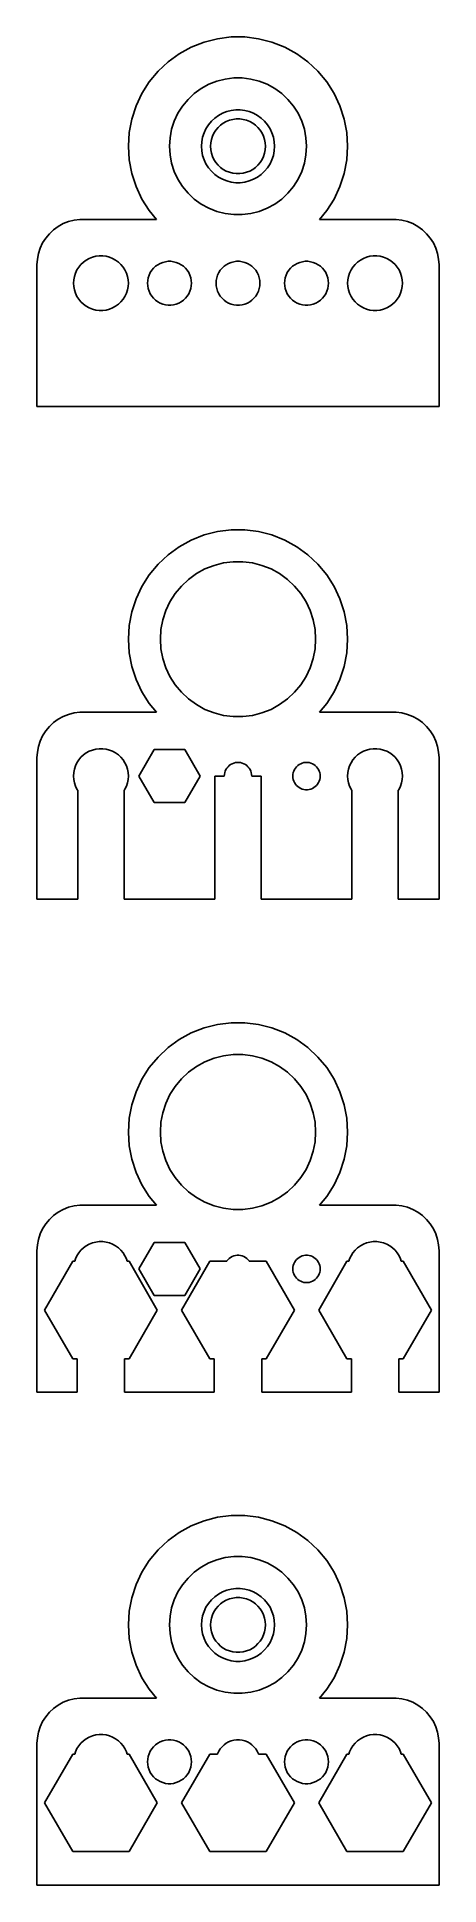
# Model space of a CAD drawing. Header units: metres. Extents: x -22 to 22, y -28 to 174.
import ezdxf

# ---------------------------------------------------------------- set-up
doc = ezdxf.new("R2010")
doc.units = ezdxf.units.M

msp = doc.modelspace()

# ---------------------------------------------------------------- linework, layer by layer
for p, q in [((-6.42992, 172.132), (-7.64908, 171.246)), ((-5.10934, 172.858), (-6.42992, 172.132)), ((-3.70819, 173.413), (-5.10934, 172.858)), ((-2.24857, 173.787), (-3.70819, 173.413)), ((-0.753479, 173.976), (-2.24857, 173.787)), ((0.753479, 173.976), (-0.753479, 173.976)), ((2.24857, 173.787), (0.753479, 173.976)), ((3.70819, 173.413), (2.24857, 173.787)), ((5.10934, 172.858), (3.70819, 173.413)), ((6.42992, 172.132), (5.10934, 172.858)), ((7.64908, 171.246), (6.42992, 172.132)), ((-8.74762, 170.215), (-9.70819, 169.053)), ((-7.64908, 171.246), (-8.74762, 170.215)), ((8.74762, 170.215), (7.64908, 171.246)), ((9.70819, 169.053), (8.74762, 170.215)), ((-9.70819, 169.053), (-10.5157, 167.781)), ((-4.78067, 167.779), (-4.01869, 168.332)), ((-4.01869, 168.332), (-3.19334, 168.786)), ((-3.19334, 168.786), (-2.31763, 169.133)), ((-2.31763, 169.133), (-1.40535, 169.367)), ((-1.40535, 169.367), (-0.470917, 169.485)), ((-0.470917, 169.485), (0.470917, 169.485)), ((0.470917, 169.485), (1.40535, 169.367)), ((1.40535, 169.367), (2.31763, 169.133)), ((2.31763, 169.133), (3.19334, 168.786)), ((3.19334, 168.786), (4.01869, 168.332)), ((4.01869, 168.332), (4.78067, 167.779)), ((10.5157, 167.781), (9.70819, 169.053)), ((-11.1573, 166.417), (-11.623, 164.984)), ((-10.5157, 167.781), (-11.1573, 166.417)), ((-6.5723, 165.613), (-6.06763, 166.408)), ((-6.06763, 166.408), (-5.46725, 167.134)), ((-5.46725, 167.134), (-4.78067, 167.779)), ((4.78067, 167.779), (5.46725, 167.134)), ((5.46725, 167.134), (6.06763, 166.408)), ((6.06763, 166.408), (6.5723, 165.613)), ((11.1573, 166.417), (10.5157, 167.781)), ((11.623, 164.984), (11.1573, 166.417)), ((-11.623, 164.984), (-11.9054, 163.504)), ((-7.26436, 163.865), (-6.97331, 164.761)), ((-6.97331, 164.761), (-6.5723, 165.613)), ((-3.23605, 164.351), (-3.50522, 163.927)), ((-2.91586, 164.738), (-3.23605, 164.351)), ((-2.54968, 165.082), (-2.91586, 164.738)), ((-2.1433, 165.377), (-2.54968, 165.082)), ((-2.42705, 163.763), (-2.1869, 164.054)), ((-2.1869, 164.054), (-1.91226, 164.312)), ((-1.70311, 165.619), (-2.1433, 165.377)), ((-1.91226, 164.312), (-1.60747, 164.533)), ((-1.23605, 165.804), (-1.70311, 165.619)), ((-1.60747, 164.533), (-1.27733, 164.714)), ((-1.27733, 164.714), (-0.927048, 164.853)), ((-0.749512, 165.929), (-1.23605, 165.804)), ((-0.927048, 164.853), (-0.562134, 164.947)), ((-0.25116, 165.992), (-0.749512, 165.929)), ((-0.562134, 164.947), (-0.18837, 164.994)), ((0.25116, 165.992), (-0.25116, 165.992)), ((-0.18837, 164.994), (0.18837, 164.994)), ((0.18837, 164.994), (0.562134, 164.947)), ((0.749512, 165.929), (0.25116, 165.992)), ((0.562134, 164.947), (0.927048, 164.853)), ((1.23605, 165.804), (0.749512, 165.929)), ((0.927048, 164.853), (1.27733, 164.714)), ((1.70311, 165.619), (1.23605, 165.804)), ((1.27733, 164.714), (1.60747, 164.533)), ((1.60747, 164.533), (1.91226, 164.312)), ((2.1433, 165.377), (1.70311, 165.619)), ((1.91226, 164.312), (2.1869, 164.054)), ((2.54968, 165.082), (2.1433, 165.377)), ((2.1869, 164.054), (2.42705, 163.763)), ((2.91586, 164.738), (2.54968, 165.082)), ((3.23605, 164.351), (2.91586, 164.738)), ((3.50522, 163.927), (3.23605, 164.351)), ((6.5723, 165.613), (6.97331, 164.761)), ((6.97331, 164.761), (7.26436, 163.865)), ((11.9054, 163.504), (11.623, 164.984)), ((-11.9054, 163.504), (-12, 162)), ((-12, 162), (-11.9054, 160.496)), ((-7.5, 162), (-7.44086, 162.94)), ((-7.44086, 161.06), (-7.5, 162)), ((-7.44086, 162.94), (-7.26436, 163.865)), ((-3.96844, 162.501), (-4, 162)), ((-4, 162), (-3.96844, 161.499)), ((-3.87433, 162.995), (-3.96844, 162.501)), ((-3.7191, 163.472), (-3.87433, 162.995)), ((-3.50522, 163.927), (-3.7191, 163.472)), ((-3, 162), (-2.97633, 162.376)), ((-2.97633, 161.624), (-3, 162)), ((-2.97633, 162.376), (-2.90575, 162.746)), ((-2.90575, 162.746), (-2.78932, 163.104)), ((-2.78932, 163.104), (-2.62891, 163.445)), ((-2.62891, 163.445), (-2.42705, 163.763)), ((2.42705, 163.763), (2.62891, 163.445)), ((2.62891, 163.445), (2.78932, 163.104)), ((2.78932, 163.104), (2.90575, 162.746)), ((2.90575, 162.746), (2.97633, 162.376)), ((2.97633, 162.376), (3, 162)), ((3, 162), (2.97633, 161.624)), ((3.7191, 163.472), (3.50522, 163.927)), ((3.87433, 162.995), (3.7191, 163.472)), ((3.96844, 162.501), (3.87433, 162.995)), ((4, 162), (3.96844, 162.501)), ((3.96844, 161.499), (4, 162)), ((7.26436, 163.865), (7.44086, 162.94)), ((7.44086, 162.94), (7.5, 162)), ((7.5, 162), (7.44086, 161.06)), ((12, 162), (11.9054, 163.504)), ((11.9054, 160.496), (12, 162)), ((-11.9054, 160.496), (-11.623, 159.016)), ((-7.26436, 160.135), (-7.44086, 161.06)), ((-6.97331, 159.239), (-7.26436, 160.135)), ((-3.96844, 161.499), (-3.87433, 161.005)), ((-3.87433, 161.005), (-3.7191, 160.528)), ((-3.7191, 160.528), (-3.50522, 160.073)), ((-3.50522, 160.073), (-3.23605, 159.649)), ((-2.90575, 161.254), (-2.97633, 161.624)), ((-2.78932, 160.896), (-2.90575, 161.254)), ((-2.62891, 160.555), (-2.78932, 160.896)), ((-2.42705, 160.237), (-2.62891, 160.555)), ((-2.1869, 159.946), (-2.42705, 160.237)), ((2.42705, 160.237), (2.1869, 159.946)), ((2.62891, 160.555), (2.42705, 160.237)), ((2.78932, 160.896), (2.62891, 160.555)), ((2.90575, 161.254), (2.78932, 160.896)), ((2.97633, 161.624), (2.90575, 161.254)), ((3.23605, 159.649), (3.50522, 160.073)), ((3.50522, 160.073), (3.7191, 160.528)), ((3.7191, 160.528), (3.87433, 161.005)), ((3.87433, 161.005), (3.96844, 161.499)), ((7.26436, 160.135), (6.97331, 159.239)), ((7.44086, 161.06), (7.26436, 160.135)), ((11.623, 159.016), (11.9054, 160.496)), ((-11.623, 159.016), (-11.1573, 157.583)), ((-6.5723, 158.387), (-6.97331, 159.239)), ((-6.06763, 157.592), (-6.5723, 158.387)), ((-3.23605, 159.649), (-2.91586, 159.262)), ((-2.91586, 159.262), (-2.54968, 158.918)), ((-2.54968, 158.918), (-2.1433, 158.623)), ((-1.91226, 159.688), (-2.1869, 159.946)), ((-2.1433, 158.623), (-1.70311, 158.381)), ((-1.60747, 159.467), (-1.91226, 159.688)), ((-1.70311, 158.381), (-1.23605, 158.196)), ((-1.27733, 159.286), (-1.60747, 159.467)), ((-0.927048, 159.147), (-1.27733, 159.286)), ((-1.23605, 158.196), (-0.749512, 158.071)), ((-0.562134, 159.053), (-0.927048, 159.147)), ((-0.749512, 158.071), (-0.25116, 158.008)), ((-0.18837, 159.006), (-0.562134, 159.053)), ((-0.25116, 158.008), (0.25116, 158.008)), ((0.18837, 159.006), (-0.18837, 159.006)), ((0.562134, 159.053), (0.18837, 159.006)), ((0.25116, 158.008), (0.749512, 158.071)), ((0.927048, 159.147), (0.562134, 159.053)), ((0.749512, 158.071), (1.23605, 158.196)), ((1.27733, 159.286), (0.927048, 159.147)), ((1.23605, 158.196), (1.70311, 158.381)), ((1.60747, 159.467), (1.27733, 159.286)), ((1.91226, 159.688), (1.60747, 159.467)), ((1.70311, 158.381), (2.1433, 158.623)), ((2.1869, 159.946), (1.91226, 159.688)), ((2.1433, 158.623), (2.54968, 158.918)), ((2.54968, 158.918), (2.91586, 159.262)), ((2.91586, 159.262), (3.23605, 159.649)), ((6.5723, 158.387), (6.06763, 157.592)), ((6.97331, 159.239), (6.5723, 158.387)), ((11.1573, 157.583), (11.623, 159.016)), ((-11.1573, 157.583), (-10.5157, 156.219)), ((-10.5157, 156.219), (-9.70819, 154.947)), ((-5.46725, 156.866), (-6.06763, 157.592)), ((-4.78067, 156.221), (-5.46725, 156.866)), ((-4.01869, 155.668), (-4.78067, 156.221)), ((4.78067, 156.221), (4.01869, 155.668)), ((5.46725, 156.866), (4.78067, 156.221)), ((6.06763, 157.592), (5.46725, 156.866)), ((9.70819, 154.947), (10.5157, 156.219)), ((10.5157, 156.219), (11.1573, 157.583)), ((-17.9369, 153.911), (-18.5451, 153.755)), ((-17.3139, 153.99), (-17.9369, 153.911)), ((-8.91696, 153.99), (-17.3139, 153.99)), ((-9.70819, 154.947), (-8.91696, 153.99)), ((-3.19334, 155.214), (-4.01869, 155.668)), ((-2.31763, 154.867), (-3.19334, 155.214)), ((-1.40535, 154.633), (-2.31763, 154.867)), ((-0.470917, 154.515), (-1.40535, 154.633)), ((0.470917, 154.515), (-0.470917, 154.515)), ((1.40535, 154.633), (0.470917, 154.515)), ((2.31763, 154.867), (1.40535, 154.633)), ((3.19334, 155.214), (2.31763, 154.867)), ((4.01869, 155.668), (3.19334, 155.214)), ((8.91696, 153.99), (9.70819, 154.947)), ((17.3139, 153.99), (8.91696, 153.99)), ((17.9369, 153.911), (17.3139, 153.99)), ((18.5451, 153.755), (17.9369, 153.911)), ((-21.0451, 151.939), (-21.3815, 151.409)), ((-20.6448, 152.423), (-21.0451, 151.939)), ((-20.1871, 152.853), (-20.6448, 152.423)), ((-19.6791, 153.222), (-20.1871, 152.853)), ((-19.1289, 153.524), (-19.6791, 153.222)), ((-18.5451, 153.755), (-19.1289, 153.524)), ((19.1289, 153.524), (18.5451, 153.755)), ((19.6791, 153.222), (19.1289, 153.524)), ((20.1871, 152.853), (19.6791, 153.222)), ((20.6448, 152.423), (20.1871, 152.853)), ((21.0451, 151.939), (20.6448, 152.423)), ((21.3815, 151.409), (21.0451, 151.939)), ((-21.8429, 150.243), (-21.9606, 149.627)), ((-21.6489, 150.841), (-21.8429, 150.243)), ((-21.3815, 151.409), (-21.6489, 150.841)), ((-16.2773, 149.714), (-15.927, 149.853)), ((-15.927, 149.853), (-15.5621, 149.947)), ((-15.5621, 149.947), (-15.1884, 149.994)), ((-15.1884, 149.994), (-14.8116, 149.994)), ((-14.8116, 149.994), (-14.4379, 149.947)), ((-14.4379, 149.947), (-14.0729, 149.853)), ((-14.0729, 149.853), (-13.7227, 149.714)), ((13.7227, 149.714), (14.0729, 149.853)), ((14.0729, 149.853), (14.4379, 149.947)), ((14.4379, 149.947), (14.8116, 149.994)), ((14.8116, 149.994), (15.1884, 149.994)), ((15.1884, 149.994), (15.5621, 149.947)), ((15.5621, 149.947), (15.927, 149.853)), ((15.927, 149.853), (16.2773, 149.714)), ((21.6489, 150.841), (21.3815, 151.409)), ((21.8429, 150.243), (21.6489, 150.841)), ((21.9606, 149.627), (21.8429, 150.243)), ((-21.9606, 149.627), (-22, 149)), ((-22, 149), (-22, 133.5)), ((-17.9057, 147.746), (-17.7893, 148.104)), ((-17.7893, 148.104), (-17.6289, 148.445)), ((-17.6289, 148.445), (-17.427, 148.763)), ((-17.427, 148.763), (-17.1869, 149.054)), ((-17.1869, 149.054), (-16.9123, 149.312)), ((-16.9123, 149.312), (-16.6075, 149.533)), ((-16.6075, 149.533), (-16.2773, 149.714)), ((-13.7227, 149.714), (-13.3925, 149.533)), ((-13.3925, 149.533), (-13.0877, 149.312)), ((-13.0877, 149.312), (-12.8131, 149.054)), ((-12.8131, 149.054), (-12.5729, 148.763)), ((-12.5729, 148.763), (-12.3711, 148.445)), ((-12.3711, 148.445), (-12.2107, 148.104)), ((-12.2107, 148.104), (-12.0942, 147.746)), ((-9.82458, 147.597), (-9.73146, 147.883)), ((-9.73146, 147.883), (-9.60313, 148.156)), ((-9.60313, 148.156), (-9.44164, 148.411)), ((-9.44164, 148.411), (-9.24951, 148.643)), ((-9.24951, 148.643), (-9.02982, 148.849)), ((-9.02982, 148.849), (-8.78598, 149.026)), ((-8.78598, 149.026), (-8.52187, 149.172)), ((-8.52187, 149.172), (-8.24164, 149.283)), ((-8.24164, 149.283), (-7.94971, 149.357)), ((-7.94971, 149.357), (-7.6507, 149.395)), ((-7.6507, 149.395), (-7.34929, 149.395)), ((-7.34929, 149.395), (-7.05028, 149.357)), ((-7.05028, 149.357), (-6.75835, 149.283)), ((-6.75835, 149.283), (-6.47812, 149.172)), ((-6.47812, 149.172), (-6.214, 149.026)), ((-6.214, 149.026), (-5.97017, 148.849)), ((-5.97017, 148.849), (-5.75047, 148.643)), ((-5.75047, 148.643), (-5.55835, 148.411)), ((-5.55835, 148.411), (-5.39685, 148.156)), ((-5.39685, 148.156), (-5.26852, 147.883)), ((-5.26852, 147.883), (-5.1754, 147.597)), ((-2.32458, 147.597), (-2.23146, 147.883)), ((-2.23146, 147.883), (-2.10313, 148.156)), ((-2.10313, 148.156), (-1.94164, 148.411)), ((-1.94164, 148.411), (-1.74951, 148.643)), ((-1.74951, 148.643), (-1.52982, 148.849)), ((-1.52982, 148.849), (-1.28598, 149.026)), ((-1.28598, 149.026), (-1.02187, 149.172)), ((-1.02187, 149.172), (-0.741638, 149.283)), ((-0.741638, 149.283), (-0.449707, 149.357)), ((-0.449707, 149.357), (-0.150696, 149.395)), ((-0.150696, 149.395), (0.150696, 149.395)), ((0.150696, 149.395), (0.449707, 149.357)), ((0.449707, 149.357), (0.741638, 149.283)), ((0.741638, 149.283), (1.02187, 149.172)), ((1.02187, 149.172), (1.28598, 149.026)), ((1.28598, 149.026), (1.52982, 148.849)), ((1.52982, 148.849), (1.74951, 148.643)), ((1.74951, 148.643), (1.94164, 148.411)), ((1.94164, 148.411), (2.10313, 148.156)), ((2.10313, 148.156), (2.23146, 147.883)), ((2.23146, 147.883), (2.32458, 147.597)), ((5.1754, 147.597), (5.26852, 147.883)), ((5.26852, 147.883), (5.39685, 148.156)), ((5.39685, 148.156), (5.55835, 148.411)), ((5.55835, 148.411), (5.75047, 148.643)), ((5.75047, 148.643), (5.97017, 148.849)), ((5.97017, 148.849), (6.214, 149.026)), ((6.214, 149.026), (6.47812, 149.172)), ((6.47812, 149.172), (6.75835, 149.283)), ((6.75835, 149.283), (7.05028, 149.357)), ((7.05028, 149.357), (7.34929, 149.395)), ((7.34929, 149.395), (7.6507, 149.395)), ((7.6507, 149.395), (7.94971, 149.357)), ((7.94971, 149.357), (8.24164, 149.283)), ((8.24164, 149.283), (8.52187, 149.172)), ((8.52187, 149.172), (8.78598, 149.026)), ((8.78598, 149.026), (9.02982, 148.849)), ((9.02982, 148.849), (9.24951, 148.643)), ((9.24951, 148.643), (9.44164, 148.411)), ((9.44164, 148.411), (9.60313, 148.156)), ((9.60313, 148.156), (9.73146, 147.883)), ((9.73146, 147.883), (9.82458, 147.597)), ((12.0942, 147.746), (12.2107, 148.104)), ((12.2107, 148.104), (12.3711, 148.445)), ((12.3711, 148.445), (12.5729, 148.763)), ((12.5729, 148.763), (12.8131, 149.054)), ((12.8131, 149.054), (13.0877, 149.312)), ((13.0877, 149.312), (13.3925, 149.533)), ((13.3925, 149.533), (13.7227, 149.714)), ((16.2773, 149.714), (16.6075, 149.533)), ((16.6075, 149.533), (16.9123, 149.312)), ((16.9123, 149.312), (17.1869, 149.054)), ((17.1869, 149.054), (17.427, 148.763)), ((17.427, 148.763), (17.6289, 148.445)), ((17.6289, 148.445), (17.7893, 148.104)), ((17.7893, 148.104), (17.9057, 147.746)), ((22, 149), (21.9606, 149.627)), ((22, 133.5), (22, 149)), ((-18, 147), (-17.9763, 147.376)), ((-17.9763, 146.624), (-18, 147)), ((-17.9763, 147.376), (-17.9057, 147.746)), ((-17.9057, 146.254), (-17.9763, 146.624)), ((-17.7893, 145.896), (-17.9057, 146.254)), ((-17.6289, 145.555), (-17.7893, 145.896)), ((-12.2107, 145.896), (-12.3711, 145.555)), ((-12.0942, 146.254), (-12.2107, 145.896)), ((-12.0942, 147.746), (-12.0237, 147.376)), ((-12.0237, 146.624), (-12.0942, 146.254)), ((-12.0237, 147.376), (-12, 147)), ((-12, 147), (-12.0237, 146.624)), ((-9.89999, 147), (-9.88107, 147.301)), ((-9.88107, 146.699), (-9.89999, 147)), ((-9.88107, 147.301), (-9.82458, 147.597)), ((-9.82458, 146.403), (-9.88107, 146.699)), ((-9.73146, 146.117), (-9.82458, 146.403)), ((-9.60313, 145.844), (-9.73146, 146.117)), ((-9.44164, 145.589), (-9.60313, 145.844)), ((-5.39685, 145.844), (-5.55835, 145.589)), ((-5.26852, 146.117), (-5.39685, 145.844)), ((-5.1754, 146.403), (-5.26852, 146.117)), ((-5.1754, 147.597), (-5.11891, 147.301)), ((-5.11891, 146.699), (-5.1754, 146.403)), ((-5.11891, 147.301), (-5.09999, 147)), ((-5.09999, 147), (-5.11891, 146.699)), ((-2.39999, 147), (-2.38107, 147.301)), ((-2.38107, 146.699), (-2.39999, 147)), ((-2.38107, 147.301), (-2.32458, 147.597)), ((-2.32458, 146.403), (-2.38107, 146.699)), ((-2.23146, 146.117), (-2.32458, 146.403)), ((-2.10313, 145.844), (-2.23146, 146.117)), ((-1.94164, 145.589), (-2.10313, 145.844)), ((2.10313, 145.844), (1.94164, 145.589)), ((2.23146, 146.117), (2.10313, 145.844)), ((2.32458, 146.403), (2.23146, 146.117)), ((2.32458, 147.597), (2.38107, 147.301)), ((2.38107, 146.699), (2.32458, 146.403)), ((2.38107, 147.301), (2.39999, 147)), ((2.39999, 147), (2.38107, 146.699)), ((5.09999, 147), (5.11891, 147.301)), ((5.11891, 146.699), (5.09999, 147)), ((5.11891, 147.301), (5.1754, 147.597)), ((5.1754, 146.403), (5.11891, 146.699)), ((5.26852, 146.117), (5.1754, 146.403)), ((5.39685, 145.844), (5.26852, 146.117)), ((5.55835, 145.589), (5.39685, 145.844)), ((9.60313, 145.844), (9.44164, 145.589)), ((9.73146, 146.117), (9.60313, 145.844)), ((9.82458, 146.403), (9.73146, 146.117)), ((9.82458, 147.597), (9.88107, 147.301)), ((9.88107, 146.699), (9.82458, 146.403)), ((9.88107, 147.301), (9.89999, 147)), ((9.89999, 147), (9.88107, 146.699)), ((12, 147), (12.0237, 147.376)), ((12.0237, 146.624), (12, 147)), ((12.0237, 147.376), (12.0942, 147.746)), ((12.0942, 146.254), (12.0237, 146.624)), ((12.2107, 145.896), (12.0942, 146.254)), ((12.3711, 145.555), (12.2107, 145.896)), ((17.7893, 145.896), (17.6289, 145.555)), ((17.9057, 146.254), (17.7893, 145.896)), ((17.9057, 147.746), (17.9763, 147.376)), ((17.9763, 146.624), (17.9057, 146.254)), ((17.9763, 147.376), (18, 147)), ((18, 147), (17.9763, 146.624)), ((-17.427, 145.237), (-17.6289, 145.555)), ((-17.1869, 144.946), (-17.427, 145.237)), ((-16.9123, 144.688), (-17.1869, 144.946)), ((-16.6075, 144.467), (-16.9123, 144.688)), ((-16.2773, 144.286), (-16.6075, 144.467)), ((-15.927, 144.147), (-16.2773, 144.286)), ((-15.5621, 144.053), (-15.927, 144.147)), ((-15.1884, 144.006), (-15.5621, 144.053)), ((-14.8116, 144.006), (-15.1884, 144.006)), ((-14.4379, 144.053), (-14.8116, 144.006)), ((-14.0729, 144.147), (-14.4379, 144.053)), ((-13.7227, 144.286), (-14.0729, 144.147)), ((-13.3925, 144.467), (-13.7227, 144.286)), ((-13.0877, 144.688), (-13.3925, 144.467)), ((-12.8131, 144.946), (-13.0877, 144.688)), ((-12.5729, 145.237), (-12.8131, 144.946)), ((-12.3711, 145.555), (-12.5729, 145.237)), ((-9.24951, 145.357), (-9.44164, 145.589)), ((-9.02982, 145.151), (-9.24951, 145.357)), ((-8.78598, 144.974), (-9.02982, 145.151)), ((-8.52187, 144.828), (-8.78598, 144.974)), ((-8.24164, 144.717), (-8.52187, 144.828)), ((-7.94971, 144.643), (-8.24164, 144.717)), ((-7.6507, 144.605), (-7.94971, 144.643)), ((-7.34929, 144.605), (-7.6507, 144.605)), ((-7.05028, 144.643), (-7.34929, 144.605)), ((-6.75835, 144.717), (-7.05028, 144.643)), ((-6.47812, 144.828), (-6.75835, 144.717)), ((-6.214, 144.974), (-6.47812, 144.828)), ((-5.97017, 145.151), (-6.214, 144.974)), ((-5.75047, 145.357), (-5.97017, 145.151)), ((-5.55835, 145.589), (-5.75047, 145.357)), ((-1.74951, 145.357), (-1.94164, 145.589)), ((-1.52982, 145.151), (-1.74951, 145.357)), ((-1.28598, 144.974), (-1.52982, 145.151)), ((-1.02187, 144.828), (-1.28598, 144.974)), ((-0.741638, 144.717), (-1.02187, 144.828)), ((-0.449707, 144.643), (-0.741638, 144.717)), ((-0.150696, 144.605), (-0.449707, 144.643)), ((0.150696, 144.605), (-0.150696, 144.605)), ((0.449707, 144.643), (0.150696, 144.605)), ((0.741638, 144.717), (0.449707, 144.643)), ((1.02187, 144.828), (0.741638, 144.717)), ((1.28598, 144.974), (1.02187, 144.828)), ((1.52982, 145.151), (1.28598, 144.974)), ((1.74951, 145.357), (1.52982, 145.151)), ((1.94164, 145.589), (1.74951, 145.357)), ((5.75047, 145.357), (5.55835, 145.589)), ((5.97017, 145.151), (5.75047, 145.357)), ((6.214, 144.974), (5.97017, 145.151)), ((6.47812, 144.828), (6.214, 144.974)), ((6.75835, 144.717), (6.47812, 144.828)), ((7.05028, 144.643), (6.75835, 144.717)), ((7.34929, 144.605), (7.05028, 144.643)), ((7.6507, 144.605), (7.34929, 144.605)), ((7.94971, 144.643), (7.6507, 144.605)), ((8.24164, 144.717), (7.94971, 144.643)), ((8.52187, 144.828), (8.24164, 144.717)), ((8.78598, 144.974), (8.52187, 144.828)), ((9.02982, 145.151), (8.78598, 144.974)), ((9.24951, 145.357), (9.02982, 145.151)), ((9.44164, 145.589), (9.24951, 145.357)), ((12.5729, 145.237), (12.3711, 145.555)), ((12.8131, 144.946), (12.5729, 145.237)), ((13.0877, 144.688), (12.8131, 144.946)), ((13.3925, 144.467), (13.0877, 144.688)), ((13.7227, 144.286), (13.3925, 144.467)), ((14.0729, 144.147), (13.7227, 144.286)), ((14.4379, 144.053), (14.0729, 144.147)), ((14.8116, 144.006), (14.4379, 144.053)), ((15.1884, 144.006), (14.8116, 144.006)), ((15.5621, 144.053), (15.1884, 144.006)), ((15.927, 144.147), (15.5621, 144.053)), ((16.2773, 144.286), (15.927, 144.147)), ((16.6075, 144.467), (16.2773, 144.286)), ((16.9123, 144.688), (16.6075, 144.467)), ((17.1869, 144.946), (16.9123, 144.688)), ((17.427, 145.237), (17.1869, 144.946)), ((17.6289, 145.555), (17.427, 145.237)), ((-22, 133.5), (22, 133.5)), ((-2.24857, 119.787), (-3.70819, 119.413)), ((-0.753479, 119.976), (-2.24857, 119.787)), ((0.753479, 119.976), (-0.753479, 119.976)), ((2.24857, 119.787), (0.753479, 119.976)), ((3.70819, 119.413), (2.24857, 119.787)), ((-6.42992, 118.132), (-7.64908, 117.246)), ((-5.10934, 118.858), (-6.42992, 118.132)), ((-3.70819, 119.413), (-5.10934, 118.858)), ((5.10934, 118.858), (3.70819, 119.413)), ((6.42992, 118.132), (5.10934, 118.858)), ((7.64908, 117.246), (6.42992, 118.132)), ((-8.74762, 116.215), (-9.70819, 115.053)), ((-7.64908, 117.246), (-8.74762, 116.215)), ((-4.55452, 115.177), (-3.61911, 115.691)), ((-3.61911, 115.691), (-2.62663, 116.084)), ((-2.62663, 116.084), (-1.59273, 116.349)), ((-1.59273, 116.349), (-0.533707, 116.483)), ((-0.533707, 116.483), (0.533707, 116.483)), ((0.533707, 116.483), (1.59273, 116.349)), ((1.59273, 116.349), (2.62663, 116.084)), ((2.62663, 116.084), (3.61911, 115.691)), ((3.61911, 115.691), (4.55452, 115.177)), ((8.74762, 116.215), (7.64908, 117.246)), ((9.70819, 115.053), (8.74762, 116.215)), ((-10.5157, 113.781), (-11.1573, 112.417)), ((-9.70819, 115.053), (-10.5157, 113.781)), ((-6.87663, 112.996), (-6.19623, 113.819)), ((-6.19623, 113.819), (-5.41809, 114.549)), ((-5.41809, 114.549), (-4.55452, 115.177)), ((4.55452, 115.177), (5.41809, 114.549)), ((5.41809, 114.549), (6.19623, 113.819)), ((6.19623, 113.819), (6.87663, 112.996)), ((10.5157, 113.781), (9.70819, 115.053)), ((11.1573, 112.417), (10.5157, 113.781)), ((-11.1573, 112.417), (-11.623, 110.984)), ((-7.90309, 111.129), (-7.44859, 112.095)), ((-7.44859, 112.095), (-6.87663, 112.996)), ((6.87663, 112.996), (7.44859, 112.095)), ((7.44859, 112.095), (7.90309, 111.129)), ((11.623, 110.984), (11.1573, 112.417)), ((-11.9054, 109.504), (-12, 108)), ((-11.623, 110.984), (-11.9054, 109.504)), ((-8.43297, 109.065), (-8.23296, 110.114)), ((-8.23296, 110.114), (-7.90309, 111.129)), ((7.90309, 111.129), (8.23296, 110.114)), ((8.23296, 110.114), (8.43297, 109.065)), ((11.9054, 109.504), (11.623, 110.984)), ((12, 108), (11.9054, 109.504)), ((-12, 108), (-11.9054, 106.496)), ((-8.5, 108), (-8.43297, 109.065)), ((-8.43297, 106.935), (-8.5, 108)), ((8.43297, 109.065), (8.5, 108)), ((8.5, 108), (8.43297, 106.935)), ((11.9054, 106.496), (12, 108)), ((-11.9054, 106.496), (-11.623, 105.016)), ((-8.23296, 105.886), (-8.43297, 106.935)), ((-7.90309, 104.871), (-8.23296, 105.886)), ((8.23296, 105.886), (7.90309, 104.871)), ((8.43297, 106.935), (8.23296, 105.886)), ((11.623, 105.016), (11.9054, 106.496)), ((-11.623, 105.016), (-11.1573, 103.583)), ((-11.1573, 103.583), (-10.5157, 102.219)), ((-7.44859, 103.905), (-7.90309, 104.871)), ((-6.87663, 103.004), (-7.44859, 103.905)), ((7.44859, 103.905), (6.87663, 103.004)), ((7.90309, 104.871), (7.44859, 103.905)), ((10.5157, 102.219), (11.1573, 103.583)), ((11.1573, 103.583), (11.623, 105.016)), ((-10.5157, 102.219), (-9.70819, 100.947)), ((-6.19623, 102.181), (-6.87663, 103.004)), ((-5.41809, 101.451), (-6.19623, 102.181)), ((-4.55452, 100.823), (-5.41809, 101.451)), ((5.41809, 101.451), (4.55452, 100.823)), ((6.19623, 102.181), (5.41809, 101.451)), ((6.87663, 103.004), (6.19623, 102.181)), ((9.70819, 100.947), (10.5157, 102.219)), ((-19.6791, 99.2216), (-20.1871, 98.8526)), ((-19.1289, 99.5241), (-19.6791, 99.2216)), ((-18.5451, 99.7553), (-19.1289, 99.5241)), ((-17.9369, 99.9114), (-18.5451, 99.7553)), ((-17.3139, 99.9901), (-17.9369, 99.9114)), ((-8.91696, 99.9901), (-17.3139, 99.9901)), ((-9.70819, 100.947), (-8.91696, 99.9901)), ((-3.61911, 100.309), (-4.55452, 100.823)), ((-2.62663, 99.916), (-3.61911, 100.309)), ((-1.59273, 99.6506), (-2.62663, 99.916)), ((-0.533707, 99.5168), (-1.59273, 99.6506)), ((0.533707, 99.5168), (-0.533707, 99.5168)), ((1.59273, 99.6506), (0.533707, 99.5168)), ((2.62663, 99.916), (1.59273, 99.6506)), ((3.61911, 100.309), (2.62663, 99.916)), ((4.55452, 100.823), (3.61911, 100.309)), ((8.91696, 99.9901), (9.70819, 100.947)), ((17.3139, 99.9901), (8.91696, 99.9901)), ((17.9369, 99.9114), (17.3139, 99.9901)), ((18.5451, 99.7553), (17.9369, 99.9114)), ((19.1289, 99.5241), (18.5451, 99.7553)), ((19.6791, 99.2216), (19.1289, 99.5241)), ((20.1871, 98.8526), (19.6791, 99.2216)), ((-21.3815, 97.4088), (-21.6489, 96.8406)), ((-21.0451, 97.9389), (-21.3815, 97.4088)), ((-20.6448, 98.4227), (-21.0451, 97.9389)), ((-20.1871, 98.8526), (-20.6448, 98.4227)), ((20.6448, 98.4227), (20.1871, 98.8526)), ((21.0451, 97.9389), (20.6448, 98.4227)), ((21.3815, 97.4088), (21.0451, 97.9389)), ((21.6489, 96.8406), (21.3815, 97.4088)), ((-21.9606, 95.6267), (-22, 95)), ((-21.8429, 96.2435), (-21.9606, 95.6267)), ((-21.6489, 96.8406), (-21.8429, 96.2435)), ((-17.1869, 95.0536), (-16.9123, 95.3116)), ((-16.9123, 95.3116), (-16.6075, 95.533)), ((-16.6075, 95.533), (-16.2773, 95.7145)), ((-16.2773, 95.7145), (-15.927, 95.8532)), ((-15.927, 95.8532), (-15.5621, 95.9469)), ((-15.5621, 95.9469), (-15.1884, 95.9941)), ((-15.1884, 95.9941), (-14.8116, 95.9941)), ((-14.8116, 95.9941), (-14.4379, 95.9469)), ((-14.4379, 95.9469), (-14.0729, 95.8532)), ((-14.0729, 95.8532), (-13.7227, 95.7145)), ((-13.7227, 95.7145), (-13.3925, 95.533)), ((-13.3925, 95.533), (-13.0877, 95.3116)), ((-13.0877, 95.3116), (-12.8131, 95.0536)), ((-10.8466, 93), (-9.17329, 95.8982)), ((-9.17329, 95.8982), (-5.82671, 95.8982)), ((-5.82671, 95.8982), (-4.15341, 93)), ((12.8131, 95.0536), (13.0877, 95.3116)), ((13.0877, 95.3116), (13.3925, 95.533)), ((13.3925, 95.533), (13.7227, 95.7145)), ((13.7227, 95.7145), (14.0729, 95.8532)), ((14.0729, 95.8532), (14.4379, 95.9469)), ((14.4379, 95.9469), (14.8116, 95.9941)), ((14.8116, 95.9941), (15.1884, 95.9941)), ((15.1884, 95.9941), (15.5621, 95.9469)), ((15.5621, 95.9469), (15.927, 95.8532)), ((15.927, 95.8532), (16.2773, 95.7145)), ((16.2773, 95.7145), (16.6075, 95.533)), ((16.6075, 95.533), (16.9123, 95.3116)), ((16.9123, 95.3116), (17.1869, 95.0536)), ((21.8429, 96.2435), (21.6489, 96.8406)), ((21.9606, 95.6267), (21.8429, 96.2435)), ((22, 95), (21.9606, 95.6267)), ((-22, 95), (-22, 79.5)), ((-18, 93), (-17.9763, 93.376)), ((-17.9763, 93.376), (-17.9057, 93.7461)), ((-17.9057, 93.7461), (-17.7893, 94.1044)), ((-17.7893, 94.1044), (-17.6289, 94.4453)), ((-17.6289, 94.4453), (-17.427, 94.7634)), ((-17.427, 94.7634), (-17.1869, 95.0536)), ((-12.8131, 95.0536), (-12.5729, 94.7634)), ((-12.5729, 94.7634), (-12.3711, 94.4453)), ((-12.3711, 94.4453), (-12.2107, 94.1044)), ((-12.2107, 94.1044), (-12.0942, 93.7461)), ((-12.0942, 93.7461), (-12.0237, 93.376)), ((-12.0237, 93.376), (-12, 93)), ((-1.5, 93), (-1.48816, 93.188)), ((-1.48816, 93.188), (-1.45287, 93.373)), ((-1.45287, 93.373), (-1.39465, 93.5522)), ((-1.39465, 93.5522), (-1.31445, 93.7226)), ((-1.31445, 93.7226), (-1.21352, 93.8817)), ((-1.21352, 93.8817), (-1.09344, 94.0268)), ((-1.09344, 94.0268), (-0.956131, 94.1558)), ((-0.956131, 94.1558), (-0.803726, 94.2665)), ((-0.803726, 94.2665), (-0.638657, 94.3573)), ((-0.638657, 94.3573), (-0.463516, 94.4266)), ((-0.463516, 94.4266), (-0.281067, 94.4734)), ((-0.281067, 94.4734), (-0.094177, 94.4971)), ((-0.094177, 94.4971), (0.094177, 94.4971)), ((0.094177, 94.4971), (0.281067, 94.4734)), ((0.281067, 94.4734), (0.463516, 94.4266)), ((0.463516, 94.4266), (0.638657, 94.3573)), ((0.638657, 94.3573), (0.803726, 94.2665)), ((0.803726, 94.2665), (0.956131, 94.1558)), ((0.956131, 94.1558), (1.09344, 94.0268)), ((1.09344, 94.0268), (1.21352, 93.8817)), ((1.21352, 93.8817), (1.31445, 93.7226)), ((1.31445, 93.7226), (1.39465, 93.5522)), ((1.39465, 93.5522), (1.45287, 93.373)), ((1.45287, 93.373), (1.48816, 93.188)), ((1.48816, 93.188), (1.5, 93)), ((6, 93), (6.01183, 93.188)), ((6.01183, 93.188), (6.04712, 93.373)), ((6.04712, 93.373), (6.10533, 93.5522)), ((6.10533, 93.5522), (6.18553, 93.7226)), ((6.18553, 93.7226), (6.28647, 93.8817)), ((6.28647, 93.8817), (6.40654, 94.0268)), ((6.40654, 94.0268), (6.54385, 94.1558)), ((6.54385, 94.1558), (6.69626, 94.2665)), ((6.69626, 94.2665), (6.86133, 94.3573)), ((6.86133, 94.3573), (7.03647, 94.4266)), ((7.03647, 94.4266), (7.21892, 94.4734)), ((7.21892, 94.4734), (7.40581, 94.4971)), ((7.40581, 94.4971), (7.59418, 94.4971)), ((7.59418, 94.4971), (7.78107, 94.4734)), ((7.78107, 94.4734), (7.96352, 94.4266)), ((7.96352, 94.4266), (8.13866, 94.3573)), ((8.13866, 94.3573), (8.30373, 94.2665)), ((8.30373, 94.2665), (8.45613, 94.1558)), ((8.45613, 94.1558), (8.59344, 94.0268)), ((8.59344, 94.0268), (8.71352, 93.8817)), ((8.71352, 93.8817), (8.81445, 93.7226)), ((8.81445, 93.7226), (8.89465, 93.5522)), ((8.89465, 93.5522), (8.95287, 93.373)), ((8.95287, 93.373), (8.98816, 93.188)), ((8.98816, 93.188), (9, 93)), ((12, 93), (12.0237, 93.376)), ((12.0237, 93.376), (12.0942, 93.7461)), ((12.0942, 93.7461), (12.2107, 94.1044)), ((12.2107, 94.1044), (12.3711, 94.4453)), ((12.3711, 94.4453), (12.5729, 94.7634)), ((12.5729, 94.7634), (12.8131, 95.0536)), ((17.1869, 95.0536), (17.427, 94.7634)), ((17.427, 94.7634), (17.6289, 94.4453)), ((17.6289, 94.4453), (17.7893, 94.1044)), ((17.7893, 94.1044), (17.9057, 93.7461)), ((17.9057, 93.7461), (17.9763, 93.376)), ((17.9763, 93.376), (18, 93)), ((22, 79.5), (22, 95)), ((-17.9763, 92.624), (-18, 93)), ((-17.9057, 92.2539), (-17.9763, 92.624)), ((-17.7893, 91.8956), (-17.9057, 92.2539)), ((-17.6289, 91.5547), (-17.7893, 91.8956)), ((-17.5307, 91.4), (-17.6289, 91.5547)), ((-17.5307, 79.5), (-17.5307, 91.4)), ((-12.3711, 91.5547), (-12.4693, 91.4)), ((-12.4693, 91.4), (-12.4693, 79.5)), ((-12.2107, 91.8956), (-12.3711, 91.5547)), ((-12.0942, 92.2539), (-12.2107, 91.8956)), ((-12.0237, 92.624), (-12.0942, 92.2539)), ((-12, 93), (-12.0237, 92.624)), ((-9.17329, 90.1018), (-10.8466, 93)), ((-4.15341, 93), (-5.82671, 90.1018)), ((-2.53072, 79.5), (-2.53072, 93)), ((-2.53072, 93), (-1.5, 93)), ((1.5, 93), (2.53072, 93)), ((2.53072, 93), (2.53072, 79.5)), ((6.01183, 92.812), (6, 93)), ((6.04712, 92.627), (6.01183, 92.812)), ((6.10533, 92.4478), (6.04712, 92.627)), ((6.18553, 92.2774), (6.10533, 92.4478)), ((6.28647, 92.1183), (6.18553, 92.2774)), ((6.40654, 91.9732), (6.28647, 92.1183)), ((6.54385, 91.8442), (6.40654, 91.9732)), ((6.69626, 91.7335), (6.54385, 91.8442)), ((6.86133, 91.6428), (6.69626, 91.7335)), ((7.03647, 91.5734), (6.86133, 91.6428)), ((7.21892, 91.5266), (7.03647, 91.5734)), ((7.40581, 91.503), (7.21892, 91.5266)), ((7.59418, 91.503), (7.40581, 91.503)), ((7.78107, 91.5266), (7.59418, 91.503)), ((7.96352, 91.5734), (7.78107, 91.5266)), ((8.13866, 91.6428), (7.96352, 91.5734)), ((8.30373, 91.7335), (8.13866, 91.6428)), ((8.45613, 91.8442), (8.30373, 91.7335)), ((8.59344, 91.9732), (8.45613, 91.8442)), ((8.71352, 92.1183), (8.59344, 91.9732)), ((8.81445, 92.2774), (8.71352, 92.1183)), ((8.89465, 92.4478), (8.81445, 92.2774)), ((8.95287, 92.627), (8.89465, 92.4478)), ((8.98816, 92.812), (8.95287, 92.627)), ((9, 93), (8.98816, 92.812)), ((12.0237, 92.624), (12, 93)), ((12.0942, 92.2539), (12.0237, 92.624)), ((12.2107, 91.8956), (12.0942, 92.2539)), ((12.3711, 91.5547), (12.2107, 91.8956)), ((12.4693, 91.4), (12.3711, 91.5547)), ((12.4693, 79.5), (12.4693, 91.4)), ((17.6289, 91.5547), (17.5307, 91.4)), ((17.5307, 91.4), (17.5307, 79.5)), ((17.7893, 91.8956), (17.6289, 91.5547)), ((17.9057, 92.2539), (17.7893, 91.8956)), ((17.9763, 92.624), (17.9057, 92.2539)), ((18, 93), (17.9763, 92.624)), ((-5.82671, 90.1018), (-9.17329, 90.1018)), ((-22, 79.5), (-17.5307, 79.5)), ((-12.4693, 79.5), (-2.53072, 79.5)), ((2.53072, 79.5), (12.4693, 79.5)), ((17.5307, 79.5), (22, 79.5)), ((-5.10934, 64.8579), (-6.42992, 64.1319)), ((-3.70819, 65.4127), (-5.10934, 64.8579)), ((-2.24857, 65.7874), (-3.70819, 65.4127)), ((-0.753479, 65.9763), (-2.24857, 65.7874)), ((0.753479, 65.9763), (-0.753479, 65.9763)), ((2.24857, 65.7874), (0.753479, 65.9763)), ((3.70819, 65.4127), (2.24857, 65.7874)), ((5.10934, 64.8579), (3.70819, 65.4127)), ((6.42992, 64.1319), (5.10934, 64.8579)), ((-7.64908, 63.2462), (-8.74762, 62.2146)), ((-6.42992, 64.1319), (-7.64908, 63.2462)), ((7.64908, 63.2462), (6.42992, 64.1319)), ((8.74762, 62.2146), (7.64908, 63.2462)), ((-9.70819, 61.0534), (-10.5157, 59.781)), ((-8.74762, 62.2146), (-9.70819, 61.0534)), ((-5.41809, 60.5494), (-4.55452, 61.1768)), ((-4.55452, 61.1768), (-3.61911, 61.691)), ((-3.61911, 61.691), (-2.62663, 62.084)), ((-2.62663, 62.084), (-1.59273, 62.3494)), ((-1.59273, 62.3494), (-0.533707, 62.4832)), ((-0.533707, 62.4832), (0.533707, 62.4832)), ((0.533707, 62.4832), (1.59273, 62.3494)), ((1.59273, 62.3494), (2.62663, 62.084)), ((2.62663, 62.084), (3.61911, 61.691)), ((3.61911, 61.691), (4.55452, 61.1768)), ((4.55452, 61.1768), (5.41809, 60.5494)), ((9.70819, 61.0534), (8.74762, 62.2146)), ((10.5157, 59.781), (9.70819, 61.0534)), ((-10.5157, 59.781), (-11.1573, 58.4175)), ((-7.44859, 58.0949), (-6.87663, 58.9962)), ((-6.87663, 58.9962), (-6.19623, 59.8186)), ((-6.19623, 59.8186), (-5.41809, 60.5494)), ((5.41809, 60.5494), (6.19623, 59.8186)), ((6.19623, 59.8186), (6.87663, 58.9962)), ((6.87663, 58.9962), (7.44859, 58.0949)), ((11.1573, 58.4175), (10.5157, 59.781)), ((-11.623, 56.9843), (-11.9054, 55.504)), ((-11.1573, 58.4175), (-11.623, 56.9843)), ((-8.23296, 56.1139), (-7.90309, 57.129)), ((-7.90309, 57.129), (-7.44859, 58.0949)), ((7.44859, 58.0949), (7.90309, 57.129)), ((7.90309, 57.129), (8.23296, 56.1139)), ((11.623, 56.9843), (11.1573, 58.4175)), ((11.9054, 55.504), (11.623, 56.9843)), ((-11.9054, 55.504), (-12, 54)), ((-8.5, 54), (-8.43297, 55.0653)), ((-8.43297, 55.0653), (-8.23296, 56.1139)), ((8.23296, 56.1139), (8.43297, 55.0653)), ((8.43297, 55.0653), (8.5, 54)), ((12, 54), (11.9054, 55.504)), ((-12, 54), (-11.9054, 52.496)), ((-8.43297, 52.9347), (-8.5, 54)), ((-8.23296, 51.8861), (-8.43297, 52.9347)), ((8.43297, 52.9347), (8.23296, 51.8861)), ((8.5, 54), (8.43297, 52.9347)), ((11.9054, 52.496), (12, 54)), ((-11.9054, 52.496), (-11.623, 51.0157)), ((-11.623, 51.0157), (-11.1573, 49.5825)), ((-7.90309, 50.871), (-8.23296, 51.8861)), ((-7.44859, 49.9051), (-7.90309, 50.871)), ((7.90309, 50.871), (7.44859, 49.9051)), ((8.23296, 51.8861), (7.90309, 50.871)), ((11.1573, 49.5825), (11.623, 51.0157)), ((11.623, 51.0157), (11.9054, 52.496)), ((-11.1573, 49.5825), (-10.5157, 48.219)), ((-6.87663, 49.0038), (-7.44859, 49.9051)), ((-6.19623, 48.1814), (-6.87663, 49.0038)), ((6.87663, 49.0038), (6.19623, 48.1814)), ((7.44859, 49.9051), (6.87663, 49.0038)), ((10.5157, 48.219), (11.1573, 49.5825)), ((-10.5157, 48.219), (-9.70819, 46.9466)), ((-9.70819, 46.9466), (-8.91696, 45.9901)), ((-5.41809, 47.4506), (-6.19623, 48.1814)), ((-4.55452, 46.8232), (-5.41809, 47.4506)), ((-3.61911, 46.309), (-4.55452, 46.8232)), ((4.55452, 46.8232), (3.61911, 46.309)), ((5.41809, 47.4506), (4.55452, 46.8232)), ((6.19623, 48.1814), (5.41809, 47.4506)), ((8.91696, 45.9901), (9.70819, 46.9466)), ((9.70819, 46.9466), (10.5157, 48.219)), ((-20.1871, 44.8526), (-20.6448, 44.4227)), ((-19.6791, 45.2216), (-20.1871, 44.8526)), ((-19.1289, 45.5241), (-19.6791, 45.2216)), ((-18.5451, 45.7553), (-19.1289, 45.5241)), ((-17.9369, 45.9114), (-18.5451, 45.7553)), ((-17.3139, 45.9901), (-17.9369, 45.9114)), ((-8.91696, 45.9901), (-17.3139, 45.9901)), ((-2.62663, 45.916), (-3.61911, 46.309)), ((-1.59273, 45.6506), (-2.62663, 45.916)), ((-0.533707, 45.5168), (-1.59273, 45.6506)), ((0.533707, 45.5168), (-0.533707, 45.5168)), ((1.59273, 45.6506), (0.533707, 45.5168)), ((2.62663, 45.916), (1.59273, 45.6506)), ((3.61911, 46.309), (2.62663, 45.916)), ((17.3139, 45.9901), (8.91696, 45.9901)), ((17.9369, 45.9114), (17.3139, 45.9901)), ((18.5451, 45.7553), (17.9369, 45.9114)), ((19.1289, 45.5241), (18.5451, 45.7553)), ((19.6791, 45.2216), (19.1289, 45.5241)), ((20.1871, 44.8526), (19.6791, 45.2216)), ((20.6448, 44.4227), (20.1871, 44.8526)), ((-21.6489, 42.8406), (-21.8429, 42.2435)), ((-21.3815, 43.4088), (-21.6489, 42.8406)), ((-21.0451, 43.9389), (-21.3815, 43.4088)), ((-20.6448, 44.4227), (-21.0451, 43.9389)), ((21.0451, 43.9389), (20.6448, 44.4227)), ((21.3815, 43.4088), (21.0451, 43.9389)), ((21.6489, 42.8406), (21.3815, 43.4088)), ((21.8429, 42.2435), (21.6489, 42.8406)), ((-21.9606, 41.6267), (-22, 41)), ((-22, 41), (-22, 25.5)), ((-21.8429, 42.2435), (-21.9606, 41.6267)), ((-17.6289, 40.4453), (-17.427, 40.7634)), ((-17.427, 40.7634), (-17.1869, 41.0536)), ((-17.1869, 41.0536), (-16.9123, 41.3116)), ((-16.9123, 41.3116), (-16.6075, 41.533)), ((-16.6075, 41.533), (-16.2773, 41.7145)), ((-16.2773, 41.7145), (-15.927, 41.8532)), ((-15.927, 41.8532), (-15.5621, 41.9469)), ((-15.5621, 41.9469), (-15.1884, 41.9941)), ((-15.1884, 41.9941), (-14.8116, 41.9941)), ((-14.8116, 41.9941), (-14.4379, 41.9469)), ((-14.4379, 41.9469), (-14.0729, 41.8532)), ((-14.0729, 41.8532), (-13.7227, 41.7145)), ((-13.7227, 41.7145), (-13.3925, 41.533)), ((-13.3925, 41.533), (-13.0877, 41.3116)), ((-13.0877, 41.3116), (-12.8131, 41.0536)), ((-12.8131, 41.0536), (-12.5729, 40.7634)), ((-12.5729, 40.7634), (-12.3711, 40.4453)), ((-10.8466, 39), (-9.17329, 41.8982)), ((-9.17329, 41.8982), (-5.82671, 41.8982)), ((-5.82671, 41.8982), (-4.15341, 39)), ((-0.281067, 40.4734), (-0.094177, 40.4971)), ((-0.094177, 40.4971), (0.094177, 40.4971)), ((0.094177, 40.4971), (0.281067, 40.4734)), ((7.21892, 40.4734), (7.40581, 40.4971)), ((7.40581, 40.4971), (7.59418, 40.4971)), ((7.59418, 40.4971), (7.78107, 40.4734)), ((12.3711, 40.4453), (12.5729, 40.7634)), ((12.5729, 40.7634), (12.8131, 41.0536)), ((12.8131, 41.0536), (13.0877, 41.3116)), ((13.0877, 41.3116), (13.3925, 41.533)), ((13.3925, 41.533), (13.7227, 41.7145)), ((13.7227, 41.7145), (14.0729, 41.8532)), ((14.0729, 41.8532), (14.4379, 41.9469)), ((14.4379, 41.9469), (14.8116, 41.9941)), ((14.8116, 41.9941), (15.1884, 41.9941)), ((15.1884, 41.9941), (15.5621, 41.9469)), ((15.5621, 41.9469), (15.927, 41.8532)), ((15.927, 41.8532), (16.2773, 41.7145)), ((16.2773, 41.7145), (16.6075, 41.533)), ((16.6075, 41.533), (16.9123, 41.3116)), ((16.9123, 41.3116), (17.1869, 41.0536)), ((17.1869, 41.0536), (17.427, 40.7634)), ((17.427, 40.7634), (17.6289, 40.4453)), ((21.9606, 41.6267), (21.8429, 42.2435)), ((22, 41), (21.9606, 41.6267)), ((22, 25.5), (22, 41)), ((-21.17, 34.5), (-18.085, 39.8434)), ((-18.085, 39.8434), (-17.8741, 39.8434)), ((-17.8741, 39.8434), (-17.7893, 40.1044)), ((-17.7893, 40.1044), (-17.6289, 40.4453)), ((-12.3711, 40.4453), (-12.2107, 40.1044)), ((-12.2107, 40.1044), (-12.1259, 39.8434)), ((-12.1259, 39.8434), (-11.915, 39.8434)), ((-11.915, 39.8434), (-8.83, 34.5)), ((-9.17329, 36.1018), (-10.8466, 39)), ((-6.17, 34.5), (-3.08499, 39.8434)), ((-4.15341, 39), (-5.82671, 36.1018)), ((-3.08499, 39.8434), (-1.23782, 39.8434)), ((-1.23782, 39.8434), (-1.21352, 39.8817)), ((-1.21352, 39.8817), (-1.09344, 40.0268)), ((-1.09344, 40.0268), (-0.956131, 40.1558)), ((-0.956131, 40.1558), (-0.803726, 40.2665)), ((-0.803726, 40.2665), (-0.638657, 40.3573)), ((-0.638657, 40.3573), (-0.463516, 40.4266)), ((-0.463516, 40.4266), (-0.281067, 40.4734)), ((0.281067, 40.4734), (0.463516, 40.4266)), ((0.463516, 40.4266), (0.638657, 40.3573)), ((0.638657, 40.3573), (0.803726, 40.2665)), ((0.803726, 40.2665), (0.956131, 40.1558)), ((0.956131, 40.1558), (1.09344, 40.0268)), ((1.09344, 40.0268), (1.21352, 39.8817)), ((1.21352, 39.8817), (1.23782, 39.8434)), ((1.23782, 39.8434), (3.08499, 39.8434)), ((3.08499, 39.8434), (6.17, 34.5)), ((6, 39), (6.01183, 39.188)), ((6.01183, 38.812), (6, 39)), ((6.01183, 39.188), (6.04712, 39.373)), ((6.04712, 38.627), (6.01183, 38.812)), ((6.04712, 39.373), (6.10533, 39.5522)), ((6.10533, 38.4478), (6.04712, 38.627)), ((6.10533, 39.5522), (6.18553, 39.7226)), ((6.18553, 39.7226), (6.28647, 39.8817)), ((6.28647, 39.8817), (6.40654, 40.0268)), ((6.40654, 40.0268), (6.54385, 40.1558)), ((6.54385, 40.1558), (6.69626, 40.2665)), ((6.69626, 40.2665), (6.86133, 40.3573)), ((6.86133, 40.3573), (7.03647, 40.4266)), ((7.03647, 40.4266), (7.21892, 40.4734)), ((7.78107, 40.4734), (7.96352, 40.4266)), ((7.96352, 40.4266), (8.13866, 40.3573)), ((8.13866, 40.3573), (8.30373, 40.2665)), ((8.30373, 40.2665), (8.45613, 40.1558)), ((8.45613, 40.1558), (8.59344, 40.0268)), ((8.59344, 40.0268), (8.71352, 39.8817)), ((8.71352, 39.8817), (8.81445, 39.7226)), ((8.81445, 39.7226), (8.89465, 39.5522)), ((8.83, 34.5), (11.915, 39.8434)), ((8.89465, 39.5522), (8.95287, 39.373)), ((8.95287, 38.627), (8.89465, 38.4478)), ((8.95287, 39.373), (8.98816, 39.188)), ((8.98816, 38.812), (8.95287, 38.627)), ((8.98816, 39.188), (9, 39)), ((9, 39), (8.98816, 38.812)), ((11.915, 39.8434), (12.1259, 39.8434)), ((12.1259, 39.8434), (12.2107, 40.1044)), ((12.2107, 40.1044), (12.3711, 40.4453)), ((17.6289, 40.4453), (17.7893, 40.1044)), ((17.7893, 40.1044), (17.8741, 39.8434)), ((17.8741, 39.8434), (18.085, 39.8434)), ((18.085, 39.8434), (21.17, 34.5)), ((6.18553, 38.2774), (6.10533, 38.4478)), ((6.28647, 38.1183), (6.18553, 38.2774)), ((6.40654, 37.9732), (6.28647, 38.1183)), ((6.54385, 37.8442), (6.40654, 37.9732)), ((6.69626, 37.7335), (6.54385, 37.8442)), ((6.86133, 37.6428), (6.69626, 37.7335)), ((7.03647, 37.5734), (6.86133, 37.6428)), ((7.21892, 37.5266), (7.03647, 37.5734)), ((7.40581, 37.503), (7.21892, 37.5266)), ((7.59418, 37.503), (7.40581, 37.503)), ((7.78107, 37.5266), (7.59418, 37.503)), ((7.96352, 37.5734), (7.78107, 37.5266)), ((8.13866, 37.6428), (7.96352, 37.5734)), ((8.30373, 37.7335), (8.13866, 37.6428)), ((8.45613, 37.8442), (8.30373, 37.7335)), ((8.59344, 37.9732), (8.45613, 37.8442)), ((8.71352, 38.1183), (8.59344, 37.9732)), ((8.81445, 38.2774), (8.71352, 38.1183)), ((8.89465, 38.4478), (8.81445, 38.2774)), ((-18.085, 29.1566), (-21.17, 34.5)), ((-8.83, 34.5), (-11.915, 29.1566)), ((-5.82671, 36.1018), (-9.17329, 36.1018)), ((-3.08499, 29.1566), (-6.17, 34.5)), ((6.17, 34.5), (3.08499, 29.1566)), ((11.915, 29.1566), (8.83, 34.5)), ((21.17, 34.5), (18.085, 29.1566)), ((-17.5942, 29.1566), (-18.085, 29.1566)), ((-17.5942, 25.5), (-17.5942, 29.1566)), ((-11.915, 29.1566), (-12.4058, 29.1566)), ((-12.4058, 29.1566), (-12.4058, 25.5)), ((-2.59418, 29.1566), (-3.08499, 29.1566)), ((-2.59418, 25.5), (-2.59418, 29.1566)), ((3.08499, 29.1566), (2.59418, 29.1566)), ((2.59418, 29.1566), (2.59418, 25.5)), ((12.4058, 29.1566), (11.915, 29.1566)), ((12.4058, 25.5), (12.4058, 29.1566)), ((18.085, 29.1566), (17.5942, 29.1566)), ((17.5942, 29.1566), (17.5942, 25.5)), ((-22, 25.5), (-17.5942, 25.5)), ((-12.4058, 25.5), (-2.59418, 25.5)), ((2.59418, 25.5), (12.4058, 25.5)), ((17.5942, 25.5), (22, 25.5)), ((-6.42992, 10.1319), (-7.64908, 9.24615)), ((-5.10934, 10.8579), (-6.42992, 10.1319)), ((-3.70819, 11.4127), (-5.10934, 10.8579)), ((-2.24857, 11.7874), (-3.70819, 11.4127)), ((-0.753479, 11.9763), (-2.24857, 11.7874)), ((0.753479, 11.9763), (-0.753479, 11.9763)), ((2.24857, 11.7874), (0.753479, 11.9763)), ((3.70819, 11.4127), (2.24857, 11.7874)), ((5.10934, 10.8579), (3.70819, 11.4127)), ((6.42992, 10.1319), (5.10934, 10.8579)), ((7.64908, 9.24615), (6.42992, 10.1319)), ((-8.74762, 8.21455), (-9.70819, 7.05342)), ((-7.64908, 9.24615), (-8.74762, 8.21455)), ((8.74762, 8.21455), (7.64908, 9.24615)), ((9.70819, 7.05342), (8.74762, 8.21455)), ((-9.70819, 7.05342), (-10.5157, 5.78104)), ((-4.78067, 5.77884), (-4.01869, 6.33246)), ((-4.01869, 6.33246), (-3.19334, 6.78619)), ((-3.19334, 6.78619), (-2.31763, 7.13292)), ((-2.31763, 7.13292), (-1.40535, 7.36714)), ((-1.40535, 7.36714), (-0.470917, 7.4852)), ((-0.470917, 7.4852), (0.470917, 7.4852)), ((0.470917, 7.4852), (1.40535, 7.36714)), ((1.40535, 7.36714), (2.31763, 7.13292)), ((2.31763, 7.13292), (3.19334, 6.78619)), ((3.19334, 6.78619), (4.01869, 6.33246)), ((4.01869, 6.33246), (4.78067, 5.77884)), ((10.5157, 5.78104), (9.70819, 7.05342)), ((-11.1573, 4.41748), (-11.623, 2.98427)), ((-10.5157, 5.78104), (-11.1573, 4.41748)), ((-6.5723, 3.61314), (-6.06763, 4.40839)), ((-6.06763, 4.40839), (-5.46725, 5.13409)), ((-5.46725, 5.13409), (-4.78067, 5.77884)), ((4.78067, 5.77884), (5.46725, 5.13409)), ((5.46725, 5.13409), (6.06763, 4.40839)), ((6.06763, 4.40839), (6.5723, 3.61314)), ((11.1573, 4.41748), (10.5157, 5.78104)), ((11.623, 2.98427), (11.1573, 4.41748)), ((-11.623, 2.98427), (-11.9054, 1.504)), ((-7.26436, 1.86517), (-6.97331, 2.76093)), ((-6.97331, 2.76093), (-6.5723, 3.61314)), ((-3.23605, 2.35114), (-3.50522, 1.927)), ((-2.91586, 2.73817), (-3.23605, 2.35114)), ((-2.54968, 3.08205), (-2.91586, 2.73817)), ((-2.1433, 3.3773), (-2.54968, 3.08205)), ((-2.42705, 1.76335), (-2.1869, 2.05363)), ((-2.1869, 2.05363), (-1.91226, 2.31154)), ((-1.70311, 3.61929), (-2.1433, 3.3773)), ((-1.91226, 2.31154), (-1.60747, 2.53297)), ((-1.23605, 3.80421), (-1.70311, 3.61929)), ((-1.60747, 2.53297), (-1.27733, 2.71448)), ((-1.27733, 2.71448), (-0.927048, 2.85316)), ((-0.749512, 3.92914), (-1.23605, 3.80421)), ((-0.927048, 2.85316), (-0.562134, 2.94685)), ((-0.25116, 3.9921), (-0.749512, 3.92914)), ((-0.562134, 2.94685), (-0.18837, 2.99408)), ((0.25116, 3.9921), (-0.25116, 3.9921)), ((-0.18837, 2.99408), (0.18837, 2.99408)), ((0.18837, 2.99408), (0.562134, 2.94685)), ((0.749512, 3.92914), (0.25116, 3.9921)), ((0.562134, 2.94685), (0.927048, 2.85316)), ((1.23605, 3.80421), (0.749512, 3.92914)), ((0.927048, 2.85316), (1.27733, 2.71448)), ((1.70311, 3.61929), (1.23605, 3.80421)), ((1.27733, 2.71448), (1.60747, 2.53297)), ((1.60747, 2.53297), (1.91226, 2.31154)), ((2.1433, 3.3773), (1.70311, 3.61929)), ((1.91226, 2.31154), (2.1869, 2.05363)), ((2.54968, 3.08205), (2.1433, 3.3773)), ((2.1869, 2.05363), (2.42705, 1.76335)), ((2.91586, 2.73817), (2.54968, 3.08205)), ((3.23605, 2.35114), (2.91586, 2.73817)), ((3.50522, 1.927), (3.23605, 2.35114)), ((6.5723, 3.61314), (6.97331, 2.76093)), ((6.97331, 2.76093), (7.26436, 1.86517)), ((11.9054, 1.504), (11.623, 2.98427)), ((-11.9054, 1.504), (-12, 0)), ((-12, 0), (-11.9054, -1.504)), ((-7.5, 0), (-7.44086, 0.939987)), ((-7.44086, -0.939987), (-7.5, 0)), ((-7.44086, 0.939987), (-7.26436, 1.86517)), ((-3.96844, 0.501328), (-4, 0)), ((-4, 0), (-3.96844, -0.501328)), ((-3.87433, 0.994751), (-3.96844, 0.501328)), ((-3.7191, 1.47249), (-3.87433, 0.994751)), ((-3.50522, 1.927), (-3.7191, 1.47249)), ((-3, 0), (-2.97633, 0.375992)), ((-2.97633, -0.375992), (-3, 0)), ((-2.97633, 0.375992), (-2.90575, 0.746063)), ((-2.90575, 0.746063), (-2.78932, 1.10437)), ((-2.78932, 1.10437), (-2.62891, 1.44525)), ((-2.62891, 1.44525), (-2.42705, 1.76335)), ((2.42705, 1.76335), (2.62891, 1.44525)), ((2.62891, 1.44525), (2.78932, 1.10437)), ((2.78932, 1.10437), (2.90575, 0.746063)), ((2.90575, 0.746063), (2.97633, 0.375992)), ((2.97633, 0.375992), (3, 0)), ((3, 0), (2.97633, -0.375992)), ((3.7191, 1.47249), (3.50522, 1.927)), ((3.87433, 0.994751), (3.7191, 1.47249)), ((3.96844, 0.501328), (3.87433, 0.994751)), ((4, 0), (3.96844, 0.501328)), ((3.96844, -0.501328), (4, 0)), ((7.26436, 1.86517), (7.44086, 0.939987)), ((7.44086, 0.939987), (7.5, 0)), ((7.5, 0), (7.44086, -0.939987)), ((12, 0), (11.9054, 1.504)), ((11.9054, -1.504), (12, 0)), ((-11.9054, -1.504), (-11.623, -2.98427)), ((-7.26436, -1.86517), (-7.44086, -0.939987)), ((-6.97331, -2.76093), (-7.26436, -1.86517)), ((-3.96844, -0.501328), (-3.87433, -0.994751)), ((-3.87433, -0.994751), (-3.7191, -1.47249)), ((-3.7191, -1.47249), (-3.50522, -1.927)), ((-3.50522, -1.927), (-3.23605, -2.35114)), ((-2.90575, -0.746063), (-2.97633, -0.375992)), ((-2.78932, -1.10437), (-2.90575, -0.746063)), ((-2.62891, -1.44525), (-2.78932, -1.10437)), ((-2.42705, -1.76335), (-2.62891, -1.44525)), ((-2.1869, -2.05363), (-2.42705, -1.76335)), ((2.42705, -1.76335), (2.1869, -2.05363)), ((2.62891, -1.44525), (2.42705, -1.76335)), ((2.78932, -1.10437), (2.62891, -1.44525)), ((2.90575, -0.746063), (2.78932, -1.10437)), ((2.97633, -0.375992), (2.90575, -0.746063)), ((3.23605, -2.35114), (3.50522, -1.927)), ((3.50522, -1.927), (3.7191, -1.47249)), ((3.7191, -1.47249), (3.87433, -0.994751)), ((3.87433, -0.994751), (3.96844, -0.501328)), ((7.26436, -1.86517), (6.97331, -2.76093)), ((7.44086, -0.939987), (7.26436, -1.86517)), ((11.623, -2.98427), (11.9054, -1.504)), ((-11.623, -2.98427), (-11.1573, -4.41748)), ((-6.5723, -3.61314), (-6.97331, -2.76093)), ((-6.06763, -4.40839), (-6.5723, -3.61314)), ((-3.23605, -2.35114), (-2.91586, -2.73817)), ((-2.91586, -2.73817), (-2.54968, -3.08205)), ((-2.54968, -3.08205), (-2.1433, -3.3773)), ((-1.91226, -2.31154), (-2.1869, -2.05363)), ((-2.1433, -3.3773), (-1.70311, -3.61929)), ((-1.60747, -2.53297), (-1.91226, -2.31154)), ((-1.70311, -3.61929), (-1.23605, -3.80421)), ((-1.27733, -2.71448), (-1.60747, -2.53297)), ((-0.927048, -2.85316), (-1.27733, -2.71448)), ((-1.23605, -3.80421), (-0.749512, -3.92914)), ((-0.562134, -2.94685), (-0.927048, -2.85316)), ((-0.749512, -3.92914), (-0.25116, -3.9921)), ((-0.18837, -2.99408), (-0.562134, -2.94685)), ((-0.25116, -3.9921), (0.25116, -3.9921)), ((0.18837, -2.99408), (-0.18837, -2.99408)), ((0.562134, -2.94685), (0.18837, -2.99408)), ((0.25116, -3.9921), (0.749512, -3.92914)), ((0.927048, -2.85316), (0.562134, -2.94685)), ((0.749512, -3.92914), (1.23605, -3.80421)), ((1.27733, -2.71448), (0.927048, -2.85316)), ((1.23605, -3.80421), (1.70311, -3.61929)), ((1.60747, -2.53297), (1.27733, -2.71448)), ((1.91226, -2.31154), (1.60747, -2.53297)), ((1.70311, -3.61929), (2.1433, -3.3773)), ((2.1869, -2.05363), (1.91226, -2.31154)), ((2.1433, -3.3773), (2.54968, -3.08205)), ((2.54968, -3.08205), (2.91586, -2.73817)), ((2.91586, -2.73817), (3.23605, -2.35114)), ((6.5723, -3.61314), (6.06763, -4.40839)), ((6.97331, -2.76093), (6.5723, -3.61314)), ((11.1573, -4.41748), (11.623, -2.98427)), ((-11.1573, -4.41748), (-10.5157, -5.78104)), ((-10.5157, -5.78104), (-9.70819, -7.05342)), ((-5.46725, -5.13409), (-6.06763, -4.40839)), ((-4.78067, -5.77884), (-5.46725, -5.13409)), ((-4.01869, -6.33246), (-4.78067, -5.77884)), ((4.78067, -5.77884), (4.01869, -6.33246)), ((5.46725, -5.13409), (4.78067, -5.77884)), ((6.06763, -4.40839), (5.46725, -5.13409)), ((9.70819, -7.05342), (10.5157, -5.78104)), ((10.5157, -5.78104), (11.1573, -4.41748)), ((-17.9369, -8.08856), (-18.5451, -8.24471)), ((-17.3139, -8.00986), (-17.9369, -8.08856)), ((-8.91696, -8.00986), (-17.3139, -8.00986)), ((-9.70819, -7.05342), (-8.91696, -8.00986)), ((-3.19334, -6.78619), (-4.01869, -6.33246)), ((-2.31763, -7.13292), (-3.19334, -6.78619)), ((-1.40535, -7.36714), (-2.31763, -7.13292)), ((-0.470917, -7.4852), (-1.40535, -7.36714)), ((0.470917, -7.4852), (-0.470917, -7.4852)), ((1.40535, -7.36714), (0.470917, -7.4852)), ((2.31763, -7.13292), (1.40535, -7.36714)), ((3.19334, -6.78619), (2.31763, -7.13292)), ((4.01869, -6.33246), (3.19334, -6.78619)), ((8.91696, -8.00986), (9.70819, -7.05342)), ((17.3139, -8.00986), (8.91696, -8.00986)), ((17.9369, -8.08856), (17.3139, -8.00986)), ((18.5451, -8.24471), (17.9369, -8.08856)), ((-21.0451, -10.0611), (-21.3815, -10.5912)), ((-20.6448, -9.57726), (-21.0451, -10.0611)), ((-20.1871, -9.14743), (-20.6448, -9.57726)), ((-19.6791, -8.77835), (-20.1871, -9.14743)), ((-19.1289, -8.47586), (-19.6791, -8.77835)), ((-18.5451, -8.24471), (-19.1289, -8.47586)), ((19.1289, -8.47586), (18.5451, -8.24471)), ((19.6791, -8.77835), (19.1289, -8.47586)), ((20.1871, -9.14743), (19.6791, -8.77835)), ((20.6448, -9.57726), (20.1871, -9.14743)), ((21.0451, -10.0611), (20.6448, -9.57726)), ((21.3815, -10.5912), (21.0451, -10.0611)), ((-21.8429, -11.7565), (-21.9606, -12.3733)), ((-21.6489, -11.1594), (-21.8429, -11.7565)), ((-21.3815, -10.5912), (-21.6489, -11.1594)), ((-16.2773, -12.2855), (-15.927, -12.1468)), ((-15.927, -12.1468), (-15.5621, -12.0531)), ((-15.5621, -12.0531), (-15.1884, -12.0059)), ((-15.1884, -12.0059), (-14.8116, -12.0059)), ((-14.8116, -12.0059), (-14.4379, -12.0531)), ((-14.4379, -12.0531), (-14.0729, -12.1468)), ((-14.0729, -12.1468), (-13.7227, -12.2855)), ((13.7227, -12.2855), (14.0729, -12.1468)), ((14.0729, -12.1468), (14.4379, -12.0531)), ((14.4379, -12.0531), (14.8116, -12.0059)), ((14.8116, -12.0059), (15.1884, -12.0059)), ((15.1884, -12.0059), (15.5621, -12.0531)), ((15.5621, -12.0531), (15.927, -12.1468)), ((15.927, -12.1468), (16.2773, -12.2855)), ((21.6489, -11.1594), (21.3815, -10.5912)), ((21.8429, -11.7565), (21.6489, -11.1594)), ((21.9606, -12.3733), (21.8429, -11.7565)), ((-21.9606, -12.3733), (-22, -13)), ((-22, -13), (-22, -28.5)), ((-21.17, -19.5), (-18.085, -14.1566)), ((-18.085, -14.1566), (-17.8741, -14.1566)), ((-17.8741, -14.1566), (-17.7893, -13.8956)), ((-17.7893, -13.8956), (-17.6289, -13.5547)), ((-17.6289, -13.5547), (-17.427, -13.2366)), ((-17.427, -13.2366), (-17.1869, -12.9464)), ((-17.1869, -12.9464), (-16.9123, -12.6884)), ((-16.9123, -12.6884), (-16.6075, -12.467)), ((-16.6075, -12.467), (-16.2773, -12.2855)), ((-13.7227, -12.2855), (-13.3925, -12.467)), ((-13.3925, -12.467), (-13.0877, -12.6884)), ((-13.0877, -12.6884), (-12.8131, -12.9464)), ((-12.8131, -12.9464), (-12.5729, -13.2366)), ((-12.5729, -13.2366), (-12.3711, -13.5547)), ((-12.3711, -13.5547), (-12.2107, -13.8956)), ((-12.2107, -13.8956), (-12.1259, -14.1566)), ((-12.1259, -14.1566), (-11.915, -14.1566)), ((-11.915, -14.1566), (-8.83, -19.5)), ((-9.82458, -14.4031), (-9.73146, -14.1165)), ((-9.73146, -14.1165), (-9.60313, -13.8438)), ((-9.60313, -13.8438), (-9.44164, -13.5893)), ((-9.44164, -13.5893), (-9.24951, -13.3571)), ((-9.24951, -13.3571), (-9.02982, -13.1508)), ((-9.02982, -13.1508), (-8.78598, -12.9736)), ((-8.78598, -12.9736), (-8.52187, -12.8284)), ((-8.52187, -12.8284), (-8.24164, -12.7175)), ((-8.24164, -12.7175), (-7.94971, -12.6425)), ((-7.94971, -12.6425), (-7.6507, -12.6047)), ((-7.6507, -12.6047), (-7.34929, -12.6047)), ((-7.34929, -12.6047), (-7.05028, -12.6425)), ((-7.05028, -12.6425), (-6.75835, -12.7175)), ((-6.75835, -12.7175), (-6.47812, -12.8284)), ((-6.47812, -12.8284), (-6.214, -12.9736)), ((-6.214, -12.9736), (-5.97017, -13.1508)), ((-6.17, -19.5), (-3.08499, -14.1566)), ((-5.97017, -13.1508), (-5.75047, -13.3571)), ((-5.75047, -13.3571), (-5.55835, -13.5893)), ((-5.55835, -13.5893), (-5.39685, -13.8438)), ((-5.39685, -13.8438), (-5.26852, -14.1165)), ((-5.26852, -14.1165), (-5.1754, -14.4031)), ((-3.08499, -14.1566), (-2.24449, -14.1566)), ((-2.24449, -14.1566), (-2.23146, -14.1165)), ((-2.23146, -14.1165), (-2.10313, -13.8438)), ((-2.10313, -13.8438), (-1.94164, -13.5893)), ((-1.94164, -13.5893), (-1.74951, -13.3571)), ((-1.74951, -13.3571), (-1.52982, -13.1508)), ((-1.52982, -13.1508), (-1.28598, -12.9736)), ((-1.28598, -12.9736), (-1.02187, -12.8284)), ((-1.02187, -12.8284), (-0.741638, -12.7175)), ((-0.741638, -12.7175), (-0.449707, -12.6425)), ((-0.449707, -12.6425), (-0.150696, -12.6047)), ((-0.150696, -12.6047), (0.150696, -12.6047)), ((0.150696, -12.6047), (0.449707, -12.6425)), ((0.449707, -12.6425), (0.741638, -12.7175)), ((0.741638, -12.7175), (1.02187, -12.8284)), ((1.02187, -12.8284), (1.28598, -12.9736)), ((1.28598, -12.9736), (1.52982, -13.1508)), ((1.52982, -13.1508), (1.74951, -13.3571)), ((1.74951, -13.3571), (1.94164, -13.5893)), ((1.94164, -13.5893), (2.10313, -13.8438)), ((2.10313, -13.8438), (2.23146, -14.1165)), ((2.23146, -14.1165), (2.24449, -14.1566)), ((2.24449, -14.1566), (3.08499, -14.1566)), ((3.08499, -14.1566), (6.17, -19.5)), ((5.1754, -14.4031), (5.26852, -14.1165)), ((5.26852, -14.1165), (5.39685, -13.8438)), ((5.39685, -13.8438), (5.55835, -13.5893)), ((5.55835, -13.5893), (5.75047, -13.3571)), ((5.75047, -13.3571), (5.97017, -13.1508)), ((5.97017, -13.1508), (6.214, -12.9736)), ((6.214, -12.9736), (6.47812, -12.8284)), ((6.47812, -12.8284), (6.75835, -12.7175)), ((6.75835, -12.7175), (7.05028, -12.6425)), ((7.05028, -12.6425), (7.34929, -12.6047)), ((7.34929, -12.6047), (7.6507, -12.6047)), ((7.6507, -12.6047), (7.94971, -12.6425)), ((7.94971, -12.6425), (8.24164, -12.7175)), ((8.24164, -12.7175), (8.52187, -12.8284)), ((8.52187, -12.8284), (8.78598, -12.9736)), ((8.78598, -12.9736), (9.02982, -13.1508)), ((8.83, -19.5), (11.915, -14.1566)), ((9.02982, -13.1508), (9.24951, -13.3571)), ((9.24951, -13.3571), (9.44164, -13.5893)), ((9.44164, -13.5893), (9.60313, -13.8438)), ((9.60313, -13.8438), (9.73146, -14.1165)), ((9.73146, -14.1165), (9.82458, -14.4031)), ((11.915, -14.1566), (12.1259, -14.1566)), ((12.1259, -14.1566), (12.2107, -13.8956)), ((12.2107, -13.8956), (12.3711, -13.5547)), ((12.3711, -13.5547), (12.5729, -13.2366)), ((12.5729, -13.2366), (12.8131, -12.9464)), ((12.8131, -12.9464), (13.0877, -12.6884)), ((13.0877, -12.6884), (13.3925, -12.467)), ((13.3925, -12.467), (13.7227, -12.2855)), ((16.2773, -12.2855), (16.6075, -12.467)), ((16.6075, -12.467), (16.9123, -12.6884)), ((16.9123, -12.6884), (17.1869, -12.9464)), ((17.1869, -12.9464), (17.427, -13.2366)), ((17.427, -13.2366), (17.6289, -13.5547)), ((17.6289, -13.5547), (17.7893, -13.8956)), ((17.7893, -13.8956), (17.8741, -14.1566)), ((17.8741, -14.1566), (18.085, -14.1566)), ((18.085, -14.1566), (21.17, -19.5)), ((22, -13), (21.9606, -12.3733)), ((22, -28.5), (22, -13)), ((-9.89999, -15), (-9.88107, -14.6992)), ((-9.88107, -15.3008), (-9.89999, -15)), ((-9.88107, -14.6992), (-9.82458, -14.4031)), ((-9.82458, -15.5968), (-9.88107, -15.3008)), ((-9.73146, -15.8835), (-9.82458, -15.5968)), ((-9.60313, -16.1562), (-9.73146, -15.8835)), ((-9.44164, -16.4107), (-9.60313, -16.1562)), ((-5.39685, -16.1562), (-5.55835, -16.4107)), ((-5.26852, -15.8835), (-5.39685, -16.1562)), ((-5.1754, -15.5968), (-5.26852, -15.8835)), ((-5.1754, -14.4031), (-5.11891, -14.6992)), ((-5.11891, -15.3008), (-5.1754, -15.5968)), ((-5.11891, -14.6992), (-5.09999, -15)), ((-5.09999, -15), (-5.11891, -15.3008)), ((5.09999, -15), (5.11891, -14.6992)), ((5.11891, -15.3008), (5.09999, -15)), ((5.11891, -14.6992), (5.1754, -14.4031)), ((5.1754, -15.5968), (5.11891, -15.3008)), ((5.26852, -15.8835), (5.1754, -15.5968)), ((5.39685, -16.1562), (5.26852, -15.8835)), ((5.55835, -16.4107), (5.39685, -16.1562)), ((9.60313, -16.1562), (9.44164, -16.4107)), ((9.73146, -15.8835), (9.60313, -16.1562)), ((9.82458, -15.5968), (9.73146, -15.8835)), ((9.82458, -14.4031), (9.88107, -14.6992)), ((9.88107, -15.3008), (9.82458, -15.5968)), ((9.88107, -14.6992), (9.89999, -15)), ((9.89999, -15), (9.88107, -15.3008)), ((-9.24951, -16.6429), (-9.44164, -16.4107)), ((-9.02982, -16.8492), (-9.24951, -16.6429)), ((-8.78598, -17.0264), (-9.02982, -16.8492)), ((-8.52187, -17.1716), (-8.78598, -17.0264)), ((-8.24164, -17.2825), (-8.52187, -17.1716)), ((-7.94971, -17.3575), (-8.24164, -17.2825)), ((-7.6507, -17.3953), (-7.94971, -17.3575)), ((-7.34929, -17.3953), (-7.6507, -17.3953)), ((-7.05028, -17.3575), (-7.34929, -17.3953)), ((-6.75835, -17.2825), (-7.05028, -17.3575)), ((-6.47812, -17.1716), (-6.75835, -17.2825)), ((-6.214, -17.0264), (-6.47812, -17.1716)), ((-5.97017, -16.8492), (-6.214, -17.0264)), ((-5.75047, -16.6429), (-5.97017, -16.8492)), ((-5.55835, -16.4107), (-5.75047, -16.6429)), ((5.75047, -16.6429), (5.55835, -16.4107)), ((5.97017, -16.8492), (5.75047, -16.6429)), ((6.214, -17.0264), (5.97017, -16.8492)), ((6.47812, -17.1716), (6.214, -17.0264)), ((6.75835, -17.2825), (6.47812, -17.1716)), ((7.05028, -17.3575), (6.75835, -17.2825)), ((7.34929, -17.3953), (7.05028, -17.3575)), ((7.6507, -17.3953), (7.34929, -17.3953)), ((7.94971, -17.3575), (7.6507, -17.3953)), ((8.24164, -17.2825), (7.94971, -17.3575)), ((8.52187, -17.1716), (8.24164, -17.2825)), ((8.78598, -17.0264), (8.52187, -17.1716)), ((9.02982, -16.8492), (8.78598, -17.0264)), ((9.24951, -16.6429), (9.02982, -16.8492)), ((9.44164, -16.4107), (9.24951, -16.6429)), ((-18.085, -24.8434), (-21.17, -19.5)), ((-8.83, -19.5), (-11.915, -24.8434)), ((-3.08499, -24.8434), (-6.17, -19.5)), ((6.17, -19.5), (3.08499, -24.8434)), ((11.915, -24.8434), (8.83, -19.5)), ((21.17, -19.5), (18.085, -24.8434)), ((-11.915, -24.8434), (-18.085, -24.8434)), ((3.08499, -24.8434), (-3.08499, -24.8434)), ((18.085, -24.8434), (11.915, -24.8434)), ((-22, -28.5), (22, -28.5))]:
    msp.add_line(p, q)

doc.saveas('drawing.dxf')
